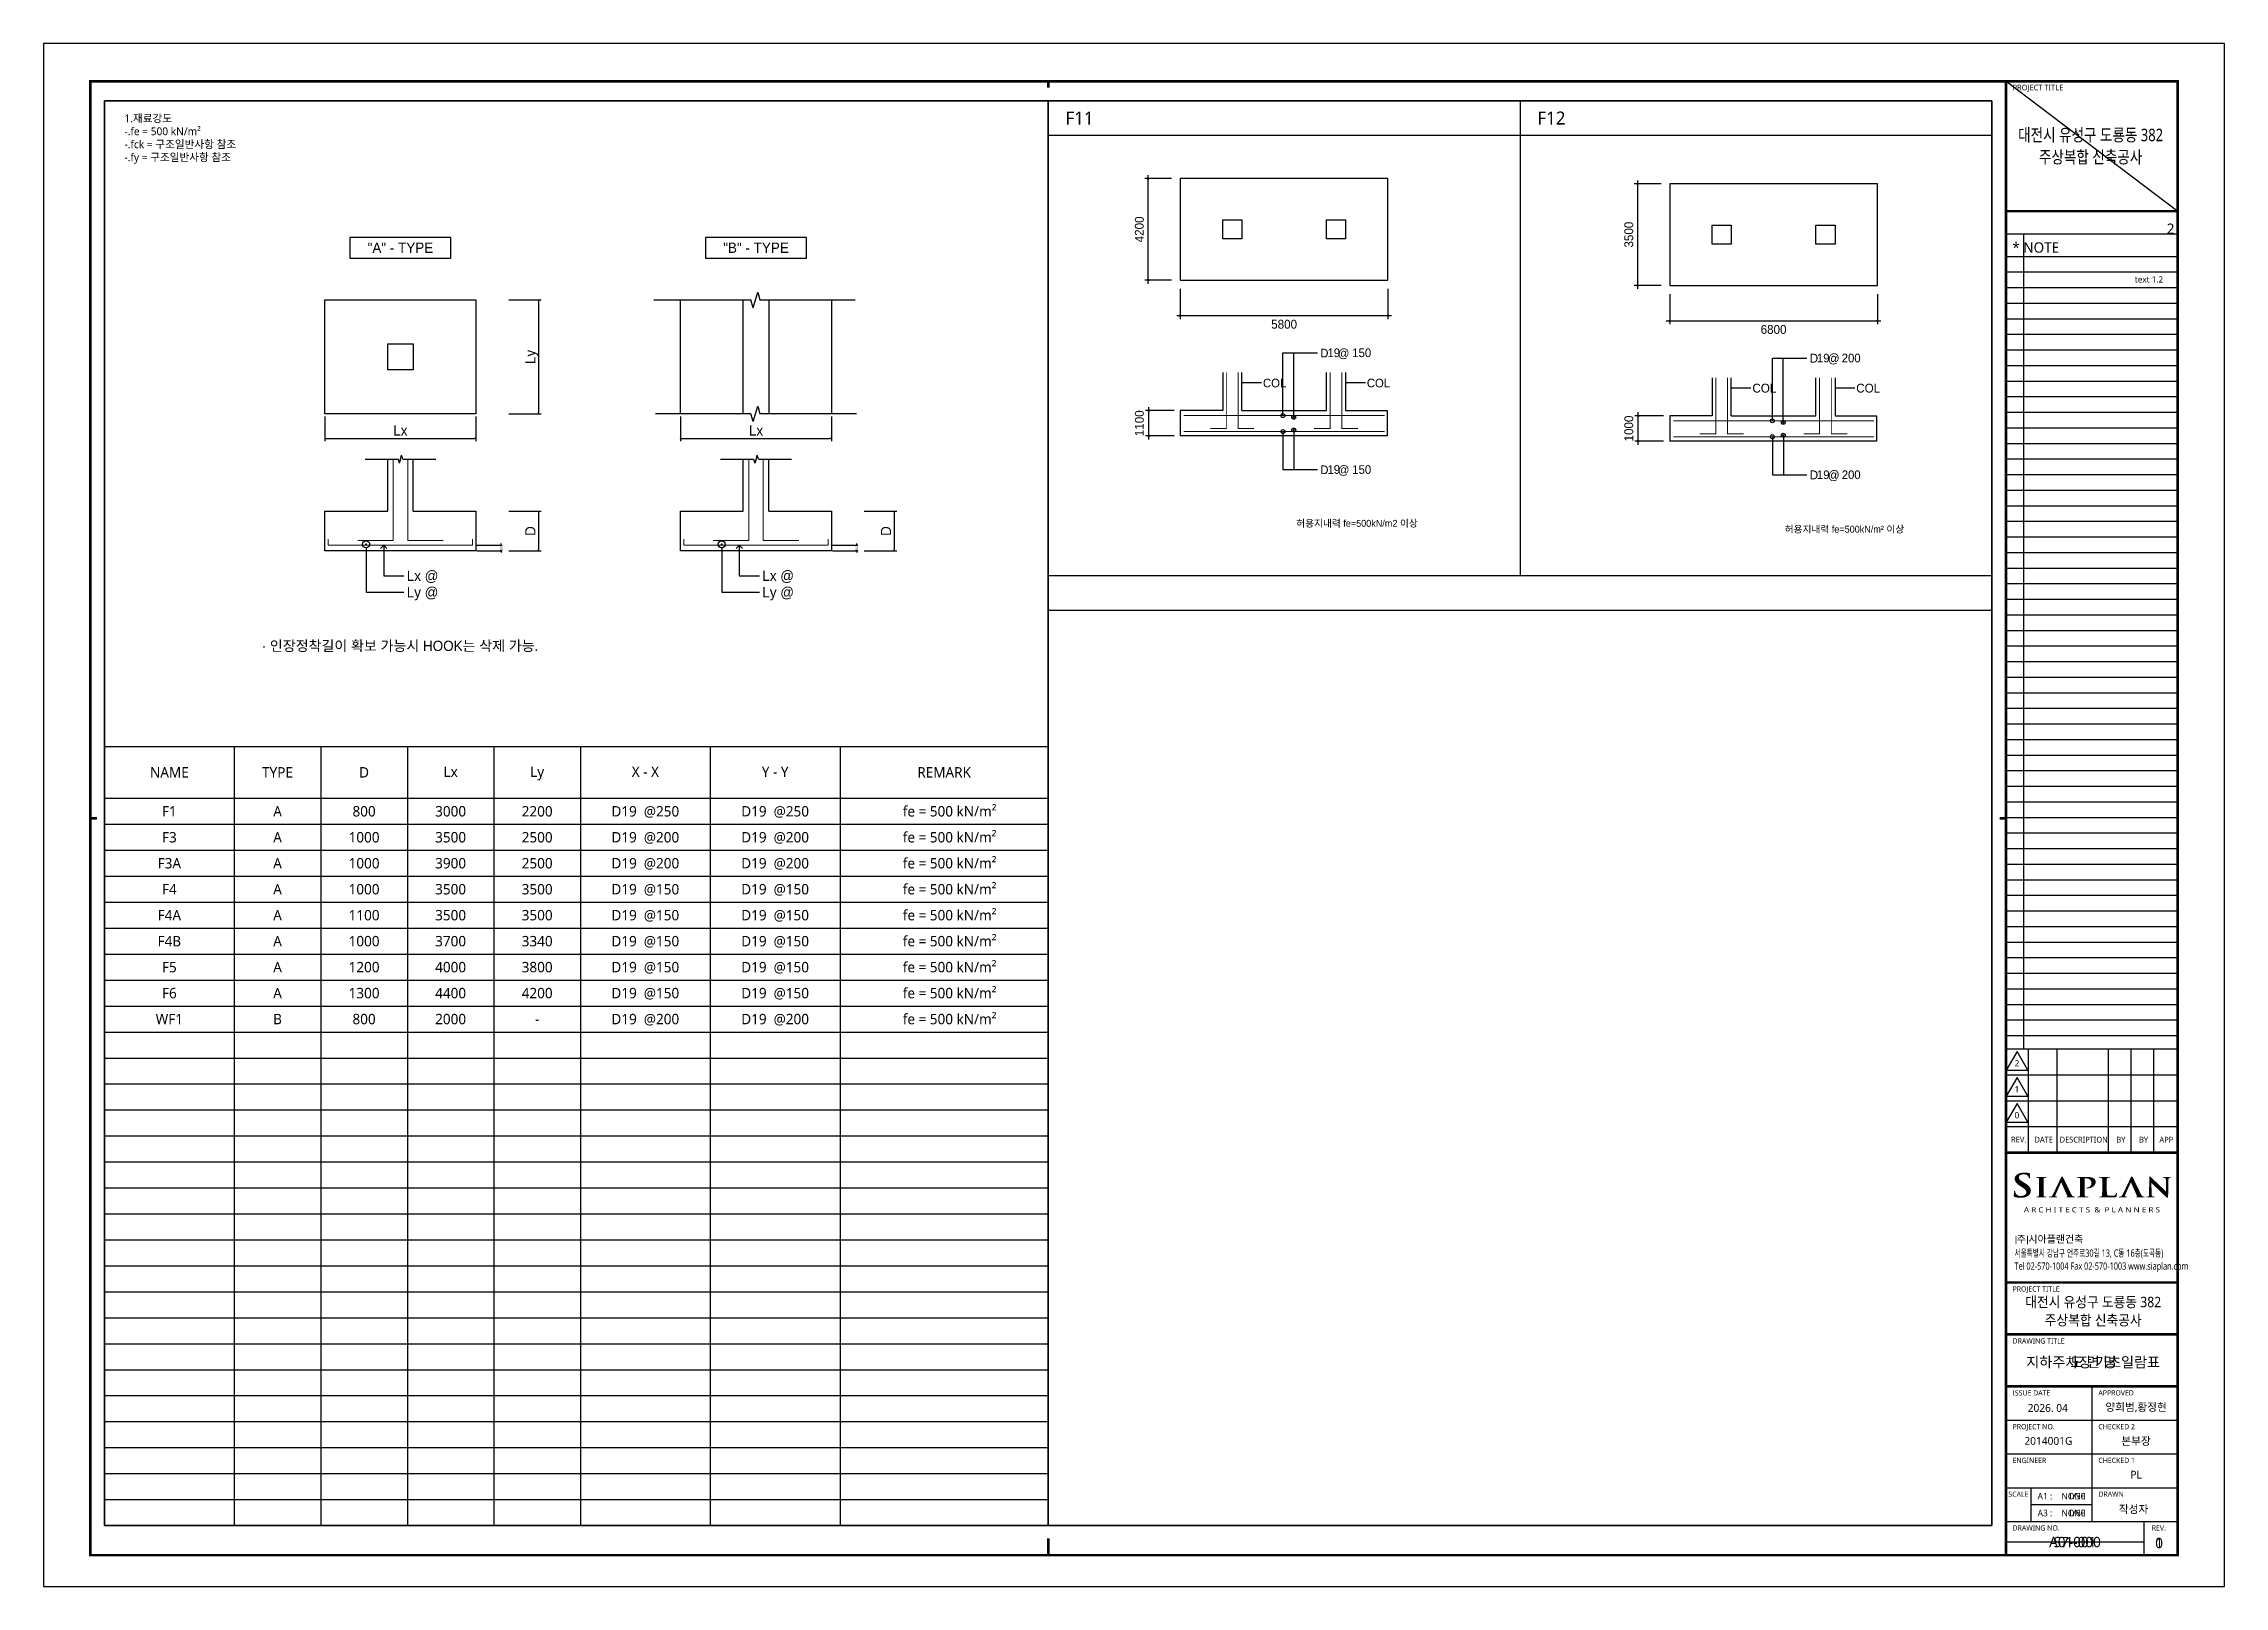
# Model space of a CAD drawing. Header units: millimetres. Extents: x 0 to 252030, y -124740 to 196020.
# Drawn here: x 25230 to 50430, y 178200 to 196020 of the extents above; entities that cross this region are included whole.
import ezdxf
from ezdxf.enums import TextEntityAlignment as Align

# ---------------------------------------------------------------- set-up
doc = ezdxf.new("R2010")
doc.units = ezdxf.units.MM
doc.header["$LTSCALE"] = 30
doc.layers.get('DEFPOINTS').update_dxf_attribs({"color": 142})
for name, color, linetype in [('0-SEC1', 3, 'Continuous'), ('AA-SHEET-TEXT', 3, 'Continuous'), ('Border', 2, 'Continuous'), ('CONC', 2, 'Continuous'), ('Dimension', 1, 'Continuous'), ('FORM-SCH', 7, 'Continuous'), ('FORM-TEXT', 3, 'Continuous'), ('TEXT', 6, 'Continuous'), ('TEXT_1', 7, 'Continuous'), ('TIT', 3, 'Continuous'), ('XR-FORM_(도룡동)$0$AA-SHEET', 9, 'Continuous'), ('XR-FORM_(도룡동)$0$Sheet', 7, 'Continuous'), ('XR-FORM_(도룡동)$0$Sheet-text', 3, 'Continuous'), ('XR-FORM_(도룡동)$0$TEXT', 3, 'Continuous')]:
    doc.layers.add(name, color=color, linetype=linetype)
doc.layers.add('BAR', color=2, linetype='Continuous', lineweight=9)
doc.styles.add('HSW', font='Gulim.ttf')
doc.styles.get("Standard").update_dxf_attribs({"font": 'malgun.ttf'})
doc.styles.add('XR-FORM$0$맑은고딕', font='malgun.ttf')
doc.styles.add('XR-FORM_(도룡동)$0$맑은고딕', font='malgun.ttf')
doc.styles.add('XR-FORM_(도룡동)$0$충북옥천_FORM$0$맑은고딕', font='malgun.ttf')
doc.styles.add('XR-FORM_(도룡동)$1$맑은고딕', font='malgun.ttf')
doc.styles.add('XR-FORM_(도룡동)$2$맑은고딕', font='malgun.ttf')
doc.styles.add('XR-FORM_(도룡동)$3$맑은고딕', font='malgun.ttf')
doc.styles.add('맑은 고딕', font='malgun.ttf')
doc.styles.add('맑은고딕', font='malgun.ttf')
doc.styles.add('스타일1', font='Gulim.ttf')
doc.dimstyles.get("Standard").update_dxf_attribs({"dimtxt": 0.18, "dimasz": 0.18, "dimexe": 0.18, "dimexo": 0.0625, "dimgap": 0.09, "dimtad": 0, "dimtih": 1, "dimtoh": 1, "dimdec": 4, "dimzin": 0, "dimdsep": 46, "dimtxsty": 'Standard', "dimcen": 0.09, "dimadec": 0, "dimazin": 0, "dimtfac": 1, "dimtdec": 4, "dimtofl": 0, "dimtmove": 0, "dimatfit": 3, "dimfxl": 1, "dimtolj": 1, "dimtzin": 0, "dimarcsym": 0})
doc.dimstyles.new('STANDARD$7', dxfattribs={"dimscale": 0, "dimtxt": 3, "dimasz": 0.4, "dimexe": 1.25, "dimexo": 0.625, "dimgap": 1.5, "dimtad": 1, "dimdec": 4, "dimdsep": 46, "dimtxsty": 'Standard', "dimcen": 2.5, "dimadec": 0, "dimazin": 0, "dimtfac": 1, "dimtdec": 4, "dimtmove": 2, "dimatfit": 3, "dimfxl": 1, "dimtolj": 1, "dimarcsym": 0})

msp = doc.modelspace()

# ---------------------------------------------------------------- texts
at = {"style": '스타일1'}
for s, p in [('4200', (37942.84648, 193874.2665)), ('3500', (43598.59961, 193813.83895)), ('1100', (37942.84648, 191634.77623)), ('1000', (43598.59961, 191574.34869))]:
    msp.add_text(s, height=102.653224, rotation=90, dxfattribs=at).set_placement(p, align=Align.CENTER)
for s, p in [('5800', (39564.83486, 192727.80747)), ('6800', (45220.588, 192667.37993))]:
    msp.add_text(s, height=102.653224, dxfattribs=at).set_placement(p, align=Align.CENTER)
at = {"color": 8, "style": '스타일1'}
for s, p in [('D   @', (45638.51171, 192334.89878)), ('COL', (44976.24822, 191989.19824)), ('COL', (46176.24822, 191989.19824)), ('D   @', (45638.51171, 190987.18987))]:
    msp.add_text(s, height=102.653224, dxfattribs=at).set_placement(p)
at = {"style": 'HSW'}
msp.add_text('허용지내력 fe=500kN/m² 이상', height=80, dxfattribs=at).set_placement((45349.09253, 190370.97408))
at = {"insert": (39704.52449, 190518.96487), "char_height": 80, "width": 2555.0106115, "attachment_point": 1, "style": 'HSW'}
msp.add_mtext('{\\fGulim|b0|i0|c1|p0;허용지내력 fe=500kN/m2 이상}', dxfattribs=at)
at = {"layer": 'AA-SHEET-TEXT'}
for s, style, p in [('지하주차장 기초일람표', 'XR-FORM$0$맑은고딕', (48913.90026, 180789.9794)), ('S7-001', 'XR-FORM_(도룡동)$2$맑은고딕', (48703.50013, 178711.90968)), ('0', '맑은고딕', (49675.95675, 178701.07997))]:
    msp.add_text(s, height=120, dxfattribs=dict(at, style=style)).set_placement(p, align=Align.MIDDLE_CENTER)
for s, style, p in [('1/30', 'XR-FORM_(도룡동)$0$맑은고딕', (48825.41387, 179242.15212)), ('1/60', 'XR-FORM_(도룡동)$1$맑은고딕', (48825.41387, 179047.38398))]:
    msp.add_text(s, height=75, dxfattribs=dict(at, style=style)).set_placement(p, align=Align.MIDDLE_RIGHT)
at = {"layer": 'CONC', "style": '스타일1'}
msp.add_text('· 인장정착길이 확보 가능시 HOOK는 삭제 가능.', height=118.8, dxfattribs=at).set_placement((27749.889, 189004.30292))
at = {"layer": 'Dimension', "style": '스타일1'}
for s, height, p in [('Ly', 117.857143, (30948.71098, 192401.39336)), ('D', 117.85714, (30948.71098, 190389.94375)), ('D', 117.85714, (35057.91812, 190389.94375))]:
    msp.add_text(s, height=height, rotation=90, dxfattribs=at).set_placement(p, align=Align.BOTTOM_CENTER)
for p in [(29352.88082, 191456.93539), (33462.08797, 191456.93539)]:
    msp.add_text('Lx', height=117.857143, dxfattribs=at).set_placement(p, align=Align.BOTTOM_CENTER)
at = {"layer": 'FORM-SCH', "color": 3, "style": '맑은 고딕'}
for s, p in [('NAME', (26683.16126, 187602.85635)), ('TYPE', (27933.16126, 187602.85635)), ('D', (28933.16126, 187602.85635)), ('Lx', (29933.16126, 187609.35864)), ('Ly', (30933.16126, 187609.35864)), ('X - X', (32183.16126, 187609.35864)), ('Y - Y', (33683.16126, 187609.35864)), ('REMARK', (35635.8307, 187602.85635))]:
    msp.add_text(s, height=120, dxfattribs=at).set_placement(p, align=Align.MIDDLE_CENTER)
at = {"layer": 'FORM-TEXT', "style": '맑은 고딕'}
for s, p in [('fe = 500 kN/m² ', (35719.64268, 187152.85635)), ('F1', (26683.16126, 187152.85635)), ('A', (27933.16126, 187152.85635)), ('800', (28933.16126, 187152.85635)), ('3000', (29933.16126, 187152.85635)), ('2200', (30933.16126, 187152.85635)), ('D19  @250', (32183.16126, 187152.85635)), ('D19  @250', (33683.16126, 187152.85635)), ('F3', (26683.16126, 186852.85635)), ('A', (27933.16126, 186852.85635)), ('1000', (28933.16126, 186852.85635)), ('3500', (29933.16126, 186852.85635)), ('2500', (30933.16126, 186852.85635)), ('D19  @200', (32183.16126, 186852.85635)), ('D19  @200', (33683.16126, 186852.85635)), ('fe = 500 kN/m² ', (35719.64268, 186852.85635)), ('F3A', (26683.16126, 186552.85635)), ('A', (27933.16126, 186552.85635)), ('1000', (28933.16126, 186552.85635)), ('3900', (29933.16126, 186552.85635)), ('2500', (30933.16126, 186552.85635)), ('D19  @200', (32183.16126, 186552.85635)), ('D19  @200', (33683.16126, 186552.85635)), ('fe = 500 kN/m² ', (35719.64268, 186552.85635)), ('F4', (26683.16126, 186252.85635)), ('A', (27933.16126, 186252.85635)), ('1000', (28933.16126, 186252.85635)), ('3500', (29933.16126, 186252.85635)), ('3500', (30933.16126, 186252.85635)), ('D19  @150', (32183.16126, 186252.85635)), ('D19  @150', (33683.16126, 186252.85635)), ('fe = 500 kN/m² ', (35719.64268, 186252.85635)), ('F4A', (26683.16126, 185952.85635)), ('A', (27933.16126, 185952.85635)), ('1100', (28933.16126, 185952.85635)), ('3500', (29933.16126, 185952.85635)), ('3500', (30933.16126, 185952.85635)), ('D19  @150', (32183.16126, 185952.85635)), ('D19  @150', (33683.16126, 185952.85635)), ('fe = 500 kN/m² ', (35719.64268, 185952.85635)), ('fe = 500 kN/m² ', (35719.64268, 185652.85635)), ('F4B', (26683.16126, 185652.85635)), ('A', (27933.16126, 185652.85635)), ('1000', (28933.16126, 185652.85635)), ('3700', (29933.16126, 185652.85635)), ('3340', (30933.16126, 185652.85635)), ('D19  @150', (32183.16126, 185652.85635)), ('D19  @150', (33683.16126, 185652.85635)), ('F5', (26683.16126, 185352.85635)), ('A', (27933.16126, 185352.85635)), ('1200', (28933.16126, 185352.85635)), ('4000', (29933.16126, 185352.85635)), ('3800', (30933.16126, 185352.85635)), ('D19  @150', (32183.16126, 185352.85635)), ('D19  @150', (33683.16126, 185352.85635)), ('fe = 500 kN/m² ', (35719.64268, 185352.85635)), ('F6', (26683.16126, 185052.85635)), ('A', (27933.16126, 185052.85635)), ('1300', (28933.16126, 185052.85635)), ('4400', (29933.16126, 185052.85635)), ('4200', (30933.16126, 185052.85635)), ('D19  @150', (32183.16126, 185052.85635)), ('D19  @150', (33683.16126, 185052.85635)), ('fe = 500 kN/m² ', (35719.64268, 185052.85635)), ('WF1', (26683.16126, 184752.85635)), ('B', (27933.16126, 184752.85635)), ('800', (28933.16126, 184752.85635)), ('2000', (29933.16126, 184752.85635)), ('-', (30933.16126, 184752.85635)), ('D19  @200', (32183.16126, 184752.85635)), ('D19  @200', (33683.16126, 184752.85635)), ('fe = 500 kN/m² ', (35719.64268, 184752.85635))]:
    msp.add_text(s, height=120, dxfattribs=at).set_placement(p, align=Align.MIDDLE_CENTER)
at = {"layer": 'TEXT', "color": 0, "style": '스타일1'}
for s, p in [('"A" - TYPE', (29352.88082, 193662.08934)), ('"B" - TYPE', (33462.08797, 193662.08934))]:
    msp.add_text(s, height=118.8, dxfattribs=at).set_placement(p, align=Align.MIDDLE_CENTER)
at = {"layer": 'TEXT', "color": 1, "style": '스타일1'}
for s, p in [('Lx @', (29426.38268, 189873.4602)), ('Lx @', (33535.58983, 189873.4602)), ('Ly @', (29426.38268, 189683.50154)), ('Ly @', (33535.58983, 189683.50154))]:
    msp.add_text(s, height=118.8, dxfattribs=at).set_placement(p, align=Align.MIDDLE_LEFT)
at = {"layer": 'TEXT_1', "style": '스타일1'}
for s, p in [('D   @', (39982.75857, 192395.32633)), ('19', (40065.8943, 192398.84738)), ('150', (40352.57449, 192398.84738)), ('19', (45721.64743, 192338.41983)), ('200', (46008.32762, 192338.41983)), ('COL', (39320.49509, 192049.62579)), ('COL', (40520.49509, 192049.62579)), ('D   @', (39982.75857, 191047.61742)), ('19', (40065.8943, 191050.65437)), ('150', (40352.57449, 191050.65437)), ('19', (45721.64743, 190990.22682)), ('200', (46008.32762, 190990.22682))]:
    msp.add_text(s, height=100, dxfattribs=at).set_placement(p)
at = {"layer": 'TIT', "style": '맑은 고딕'}
for s, p in [('F11', (37038.50014, 195160.85635)), ('F12', (42491.16958, 195160.85635))]:
    msp.add_text(s, height=150, dxfattribs=at).set_placement(p, align=Align.MIDDLE_LEFT)
at = {"layer": 'TIT', "insert": (26163.86644, 195202.42907), "char_height": 90, "attachment_point": 1, "style": '맑은 고딕'}
msp.add_mtext_dynamic_manual_height_columns('1.재료강도\\P-.fe = 500 kN/m²\\P-.fck = 구조일반사항 참조\\P-.fy = 구조일반사항 참조', width=5393.476295, gutter_width=450, heights=[1151.56751], dxfattribs=at)

# ---------------------------------------------------------------- blocks, each defined once
blk = doc.blocks.new('XR-FORM_(도룡동)$0$S')
at = {"layer": 'XR-FORM_(도룡동)$0$Sheet'}
h = blk.add_hatch(color=6, dxfattribs=at)
edge = h.paths.add_edge_path()
edge.add_spline(control_points=[(76338, 15545), (76338, 15545), (76295, 15571), (76295, 15571), (76172, 15645), (76132, 15687), (76132, 15744), (76132, 15817), (76203, 15865), (76313, 15865), (76409, 15865), (76454, 15832), (76479, 15807), (76511, 15775), (76518, 15737), (76518, 15729), (76518, 15711), (76524, 15702), (76538, 15702), (76557, 15702), (76559, 15724), (76559, 15744), (76559, 15811), (76562, 15848), (76564, 15870), (76564, 15870), (76565, 15890), (76565, 15890), (76565, 15905), (76548, 15908), (76540, 15909), (76494, 15919), (76430, 15930), (76333, 15930), (76119, 15930), (75970, 15833), (75970, 15695), (75970, 15588), (76037, 15502), (76202, 15401), (76202, 15401), (76273, 15357), (76273, 15357), (76398, 15281), (76423, 15225), (76423, 15165), (76423, 15099), (76352, 15030), (76220, 15030), (76155, 15030), (76041, 15045), (76002, 15150), (75994, 15172), (75988, 15197), (75988, 15211), (75988, 15217), (75988, 15236), (75968, 15236), (75948, 15236), (75946, 15209), (75945, 15201), (75945, 15201), (75945, 15197), (75945, 15197), (75943, 15174), (75938, 15104), (75938, 15040), (75938, 15011), (75943, 15004), (75970, 14994), (76035, 14972), (76103, 14962), (76198, 14962), (76298, 14962), (76379, 14979), (76447, 15013), (76575, 15079), (76595, 15177), (76595, 15230), (76595, 15347), (76528, 15430), (76338, 15545)], knot_values=[0, 0, 0, 0, 1, 1, 1, 2, 2, 2, 3, 3, 3, 4, 4, 4, 5, 5, 5, 6, 6, 6, 7, 7, 7, 8, 8, 8, 9, 9, 9, 10, 10, 10, 11, 11, 11, 12, 12, 12, 13, 13, 13, 14, 14, 14, 15, 15, 15, 16, 16, 16, 17, 17, 17, 18, 18, 18, 19, 19, 19, 20, 20, 20, 21, 21, 21, 22, 22, 22, 23, 23, 23, 24, 24, 24, 25, 25, 25, 26, 26, 26, 27, 27, 27, 27], degree=3, periodic=0)
h = blk.add_hatch(color=6, dxfattribs=at)
edge = h.paths.add_edge_path()
edge.add_spline(control_points=[(77180, 15007), (77180, 15007), (77166, 15007), (77166, 15007), (77156, 15007), (77148, 15007), (77134, 15009), (77098, 15014), (77093, 15029), (77089, 15056), (77084, 15098), (77084, 15641), (77086, 15677), (77089, 15714), (77100, 15725), (77131, 15729), (77143, 15731), (77153, 15732), (77163, 15732), (77163, 15732), (77180, 15732), (77180, 15732), (77188, 15732), (77195, 15739), (77195, 15747), (77195, 15755), (77188, 15761), (77180, 15761), (77180, 15761), (76814, 15761), (76814, 15761), (76806, 15761), (76800, 15755), (76800, 15747), (76800, 15739), (76806, 15732), (76814, 15732), (76814, 15732), (76832, 15732), (76832, 15732), (76847, 15732), (76860, 15730), (76871, 15728), (76897, 15723), (76909, 15710), (76912, 15677), (76912, 15677), (76912, 15677), (76912, 15677), (76914, 15650), (76915, 15103), (76908, 15057), (76904, 15025), (76895, 15014), (76873, 15011), (76858, 15008), (76843, 15007), (76827, 15007), (76826, 15007), (76814, 15007), (76814, 15007), (76806, 15007), (76800, 15000), (76800, 14992), (76800, 14984), (76806, 14977), (76814, 14977), (76814, 14977), (77180, 14977), (77180, 14977), (77188, 14977), (77195, 14984), (77195, 14992), (77195, 15000), (77188, 15007), (77180, 15007)], knot_values=[0, 0, 0, 0, 1, 1, 1, 2, 2, 2, 3, 3, 3, 4, 4, 4, 5, 5, 5, 6, 6, 6, 7, 7, 7, 8, 8, 8, 9, 9, 9, 10, 10, 10, 11, 11, 11, 12, 12, 12, 13, 13, 13, 14, 14, 14, 15, 15, 15, 16, 16, 16, 17, 17, 17, 18, 18, 18, 19, 19, 19, 20, 20, 20, 21, 21, 21, 22, 22, 22, 23, 23, 23, 24, 24, 24, 25, 25, 25, 25], degree=3, periodic=0)
h = blk.add_hatch(color=6, dxfattribs=at)
edge = h.paths.add_edge_path()
edge.add_spline(control_points=[(78289, 15008), (78289, 15008), (78256, 15008), (78256, 15008), (78252, 15008), (78248, 15009), (78243, 15010), (78220, 15014), (78192, 15028), (78158, 15085), (78158, 15085), (77848, 15727), (77836, 15749), (77824, 15773), (77816, 15784), (77802, 15784), (77787, 15784), (77771, 15771), (77757, 15741), (77757, 15741), (77450, 15097), (77450, 15097), (77424, 15042), (77401, 15015), (77350, 15010), (77342, 15009), (77328, 15008), (77317, 15008), (77317, 15008), (77304, 15008), (77304, 15008), (77298, 15008), (77292, 15002), (77292, 14994), (77292, 14987), (77298, 14980), (77304, 14980), (77304, 14980), (77609, 14980), (77609, 14980), (77615, 14980), (77621, 14987), (77621, 14994), (77621, 15002), (77615, 15008), (77609, 15008), (77609, 15008), (77576, 15008), (77576, 15008), (77539, 15008), (77534, 15021), (77534, 15033), (77534, 15044), (77540, 15068), (77552, 15094), (77552, 15094), (77762, 15561), (77762, 15561), (77762, 15561), (78005, 15016), (78004, 15016), (78005, 15014), (78005, 15012), (78004, 15010), (78003, 15008), (78001, 15008), (77998, 15008), (77998, 15008), (77984, 15008), (77984, 15008), (77978, 15008), (77972, 15002), (77972, 14994), (77972, 14987), (77978, 14980), (77984, 14980), (77984, 14980), (78289, 14980), (78289, 14980), (78295, 14980), (78301, 14987), (78301, 14994), (78301, 15002), (78295, 15008), (78289, 15008)], knot_values=[0, 0, 0, 0, 1, 1, 1, 2, 2, 2, 3, 3, 3, 4, 4, 4, 5, 5, 5, 6, 6, 6, 7, 7, 7, 8, 8, 8, 9, 9, 9, 10, 10, 10, 11, 11, 11, 12, 12, 12, 13, 13, 13, 14, 14, 14, 15, 15, 15, 16, 16, 16, 17, 17, 17, 18, 18, 18, 19, 19, 19, 20, 20, 20, 21, 21, 21, 22, 22, 22, 23, 23, 23, 24, 24, 24, 25, 25, 25, 26, 26, 26, 27, 27, 27, 28, 28, 28, 28], degree=3, periodic=0)
h = blk.add_hatch(color=250, dxfattribs=at)
edge = h.paths.add_edge_path()
edge.add_spline(control_points=[(78762, 15355), (78740, 15355), (78721, 15354), (78721, 15339), (78721, 15329), (78732, 15327), (78739, 15326), (78739, 15326), (78761, 15325), (78768, 15325), (78956, 15325), (79092, 15431), (79092, 15577), (79092, 15629), (79059, 15678), (79025, 15703), (79003, 15719), (78945, 15762), (78781, 15762), (78781, 15762), (78772, 15762), (78771, 15762), (78771, 15762), (78376, 15762), (78376, 15762), (78367, 15762), (78360, 15756), (78360, 15748), (78360, 15740), (78367, 15734), (78376, 15734), (78376, 15734), (78423, 15734), (78423, 15734), (78429, 15733), (78435, 15733), (78438, 15732), (78480, 15725), (78488, 15709), (78491, 15677), (78491, 15677), (78491, 15677), (78491, 15677), (78493, 15651), (78494, 15108), (78487, 15062), (78481, 15030), (78474, 15013), (78453, 15010), (78437, 15007), (78422, 15006), (78407, 15006), (78406, 15006), (78396, 15006), (78396, 15006), (78387, 15006), (78380, 14999), (78380, 14991), (78380, 14983), (78387, 14977), (78396, 14977), (78396, 14977), (78791, 14977), (78791, 14977), (78800, 14977), (78807, 14983), (78807, 14991), (78807, 14999), (78800, 15006), (78791, 15006), (78791, 15006), (78781, 15006), (78781, 15006), (78761, 15006), (78733, 15008), (78715, 15010), (78681, 15013), (78672, 15031), (78668, 15061), (78662, 15105), (78662, 15684), (78662, 15690), (78662, 15699), (78664, 15704), (78669, 15705), (78679, 15708), (78707, 15709), (78729, 15709), (78757, 15709), (78810, 15704), (78857, 15670), (78924, 15623), (78931, 15562), (78931, 15520), (78931, 15418), (78833, 15355), (78762, 15355)], knot_values=[0, 0, 0, 0, 1, 1, 1, 2, 2, 2, 3, 3, 3, 4, 4, 4, 5, 5, 5, 6, 6, 6, 7, 7, 7, 8, 8, 8, 9, 9, 9, 10, 10, 10, 11, 11, 11, 12, 12, 12, 13, 13, 13, 14, 14, 14, 15, 15, 15, 16, 16, 16, 17, 17, 17, 18, 18, 18, 19, 19, 19, 20, 20, 20, 21, 21, 21, 22, 22, 22, 23, 23, 23, 24, 24, 24, 25, 25, 25, 26, 26, 26, 27, 27, 27, 28, 28, 28, 29, 29, 29, 30, 30, 30, 31, 31, 31, 32, 32, 32, 32], degree=3, periodic=0)
h = blk.add_hatch(color=250, dxfattribs=at)
edge = h.paths.add_edge_path()
edge.add_spline(control_points=[(79896, 15147), (79880, 15147), (79878, 15134), (79877, 15128), (79875, 15109), (79860, 15082), (79845, 15069), (79815, 15043), (79768, 15042), (79696, 15042), (79592, 15042), (79561, 15049), (79541, 15063), (79541, 15063), (79541, 15063), (79541, 15063), (79522, 15076), (79515, 15314), (79515, 15460), (79515, 15617), (79515, 15645), (79518, 15677), (79521, 15714), (79532, 15724), (79562, 15729), (79578, 15731), (79599, 15732), (79612, 15732), (79620, 15732), (79633, 15732), (79638, 15739), (79640, 15742), (79641, 15745), (79641, 15748), (79641, 15756), (79634, 15762), (79626, 15762), (79626, 15762), (79235, 15762), (79235, 15762), (79226, 15762), (79220, 15756), (79220, 15748), (79220, 15743), (79222, 15738), (79227, 15736), (79227, 15735), (79229, 15735), (79229, 15734), (79235, 15732), (79243, 15732), (79247, 15732), (79265, 15732), (79280, 15731), (79290, 15729), (79331, 15722), (79340, 15709), (79342, 15677), (79344, 15651), (79345, 15108), (79338, 15062), (79332, 15030), (79326, 15013), (79304, 15010), (79290, 15007), (79276, 15006), (79262, 15006), (79262, 15006), (79245, 15006), (79245, 15006), (79237, 15006), (79230, 14999), (79230, 14991), (79230, 14983), (79237, 14977), (79245, 14977), (79245, 14977), (79615, 14977), (79615, 14977), (79615, 14977), (79805, 14976), (79805, 14976), (79874, 14976), (79882, 14981), (79891, 15006), (79901, 15036), (79910, 15113), (79910, 15125), (79910, 15135), (79910, 15147), (79896, 15147)], knot_values=[0, 0, 0, 0, 1, 1, 1, 2, 2, 2, 3, 3, 3, 4, 4, 4, 5, 5, 5, 6, 6, 6, 7, 7, 7, 8, 8, 8, 9, 9, 9, 10, 10, 10, 11, 11, 11, 12, 12, 12, 13, 13, 13, 14, 14, 14, 15, 15, 15, 16, 16, 16, 17, 17, 17, 18, 18, 18, 19, 19, 19, 20, 20, 20, 21, 21, 21, 22, 22, 22, 23, 23, 23, 24, 24, 24, 25, 25, 25, 26, 26, 26, 27, 27, 27, 28, 28, 28, 29, 29, 29, 30, 30, 30, 30], degree=3, periodic=0)
h = blk.add_hatch(color=250, dxfattribs=at)
edge = h.paths.add_edge_path()
edge.add_spline(control_points=[(80974, 15008), (80974, 15008), (80942, 15008), (80942, 15008), (80937, 15008), (80933, 15009), (80928, 15010), (80905, 15014), (80878, 15028), (80843, 15085), (80843, 15085), (80533, 15727), (80521, 15749), (80509, 15773), (80501, 15784), (80487, 15784), (80472, 15784), (80457, 15771), (80442, 15741), (80442, 15741), (80135, 15097), (80135, 15097), (80109, 15042), (80086, 15015), (80035, 15010), (80027, 15009), (80013, 15008), (80002, 15008), (80002, 15008), (79989, 15008), (79989, 15008), (79983, 15008), (79977, 15002), (79977, 14994), (79977, 14987), (79983, 14980), (79989, 14980), (79989, 14980), (80294, 14980), (80294, 14980), (80300, 14980), (80306, 14987), (80306, 14994), (80306, 15002), (80300, 15008), (80294, 15008), (80294, 15008), (80261, 15008), (80261, 15008), (80224, 15008), (80219, 15021), (80219, 15033), (80219, 15044), (80225, 15068), (80237, 15094), (80237, 15094), (80447, 15561), (80447, 15561), (80447, 15561), (80690, 15016), (80690, 15016), (80690, 15014), (80690, 15012), (80689, 15010), (80688, 15008), (80686, 15008), (80683, 15008), (80683, 15008), (80669, 15008), (80669, 15008), (80663, 15008), (80657, 15002), (80657, 14994), (80657, 14987), (80663, 14980), (80669, 14980), (80669, 14980), (80974, 14980), (80974, 14980), (80980, 14980), (80986, 14987), (80986, 14994), (80986, 15002), (80980, 15008), (80974, 15008)], knot_values=[0, 0, 0, 0, 1, 1, 1, 2, 2, 2, 3, 3, 3, 4, 4, 4, 5, 5, 5, 6, 6, 6, 7, 7, 7, 8, 8, 8, 9, 9, 9, 10, 10, 10, 11, 11, 11, 12, 12, 12, 13, 13, 13, 14, 14, 14, 15, 15, 15, 16, 16, 16, 17, 17, 17, 18, 18, 18, 19, 19, 19, 20, 20, 20, 21, 21, 21, 22, 22, 22, 23, 23, 23, 24, 24, 24, 25, 25, 25, 26, 26, 26, 27, 27, 27, 28, 28, 28, 28], degree=3, periodic=0)
h = blk.add_hatch(color=250, dxfattribs=at)
edge = h.paths.add_edge_path()
edge.add_spline(control_points=[(81976, 15761), (81976, 15761), (81692, 15761), (81692, 15761), (81686, 15761), (81681, 15755), (81681, 15747), (81681, 15739), (81686, 15732), (81692, 15732), (81692, 15732), (81700, 15732), (81702, 15732), (81718, 15732), (81744, 15732), (81760, 15726), (81783, 15717), (81794, 15705), (81795, 15641), (81795, 15641), (81806, 15233), (81806, 15224), (81806, 15224), (81806, 15202), (81806, 15202), (81797, 15210), (81212, 15762), (81212, 15762), (81199, 15775), (81187, 15784), (81176, 15784), (81158, 15784), (81158, 15750), (81158, 15740), (81158, 15740), (81148, 15134), (81148, 15134), (81147, 15045), (81143, 15018), (81117, 15011), (81101, 15006), (81079, 15006), (81068, 15006), (81067, 15006), (81057, 15006), (81057, 15006), (81051, 15006), (81046, 14999), (81046, 14991), (81046, 14983), (81051, 14976), (81057, 14976), (81057, 14976), (81353, 14976), (81353, 14976), (81359, 14976), (81364, 14983), (81364, 14991), (81364, 14999), (81359, 15006), (81353, 15006), (81353, 15006), (81342, 15006), (81340, 15006), (81324, 15006), (81303, 15006), (81284, 15013), (81268, 15018), (81251, 15035), (81248, 15122), (81248, 15122), (81237, 15522), (81236, 15534), (81241, 15530), (81780, 15014), (81821, 14978), (81833, 14966), (81851, 14966), (81864, 14966), (81880, 14966), (81882, 14986), (81882, 15002), (81882, 15002), (81894, 15649), (81894, 15649), (81895, 15706), (81903, 15722), (81931, 15729), (81944, 15732), (81952, 15732), (81963, 15732), (81965, 15732), (81976, 15732), (81976, 15732), (81982, 15732), (81987, 15739), (81987, 15747), (81987, 15755), (81982, 15761), (81976, 15761)], knot_values=[0, 0, 0, 0, 1, 1, 1, 2, 2, 2, 3, 3, 3, 4, 4, 4, 5, 5, 5, 6, 6, 6, 7, 7, 7, 8, 8, 8, 9, 9, 9, 10, 10, 10, 11, 11, 11, 12, 12, 12, 13, 13, 13, 14, 14, 14, 15, 15, 15, 16, 16, 16, 17, 17, 17, 18, 18, 18, 19, 19, 19, 20, 20, 20, 21, 21, 21, 22, 22, 22, 23, 23, 23, 24, 24, 24, 25, 25, 25, 26, 26, 26, 27, 27, 27, 28, 28, 28, 29, 29, 29, 30, 30, 30, 31, 31, 31, 32, 32, 32, 33, 33, 33, 33], degree=3, periodic=0)
at = {"layer": 'DEFPOINTS'}
for p, q in [((75750, 52950), (82250, 52950)), ((75640, 52073), (82226, 52073)), ((76315, 52073), (76315, 20700)), ((82250, 51196), (75640, 51196)), ((82250, 50596), (75640, 50596)), ((82250, 49996), (75640, 49996)), ((82250, 49396), (75640, 49396)), ((82250, 48796), (75640, 48796)), ((82250, 48196), (75640, 48196)), ((82250, 47596), (75640, 47596)), ((82250, 46996), (75640, 46996)), ((82250, 46396), (75640, 46396)), ((82250, 45796), (75640, 45796)), ((82250, 45196), (75640, 45196)), ((82250, 44596), (75640, 44596)), ((82250, 43996), (75640, 43996)), ((82250, 43396), (75640, 43396)), ((82250, 42796), (75640, 42796)), ((82250, 42196), (75640, 42196)), ((82250, 41596), (75640, 41596)), ((82250, 40996), (75640, 40996)), ((82250, 40396), (75640, 40396)), ((82250, 39796), (75640, 39796)), ((82250, 39196), (75640, 39196)), ((82250, 38596), (75640, 38596)), ((82250, 37996), (75640, 37996)), ((82250, 37396), (75640, 37396)), ((82250, 36796), (75640, 36796)), ((82250, 36196), (75640, 36196)), ((82250, 35596), (75640, 35596)), ((82250, 34996), (75640, 34996)), ((82250, 34396), (75640, 34396)), ((82250, 33796), (75640, 33796)), ((82250, 33196), (75640, 33196)), ((82250, 32596), (75640, 32596)), ((82250, 31996), (75640, 31996)), ((82250, 31396), (75640, 31396)), ((82250, 30796), (75640, 30796)), ((82250, 30196), (75640, 30196)), ((82250, 29596), (75640, 29596)), ((82250, 28996), (75640, 28996)), ((82250, 28396), (75640, 28396)), ((82250, 27796), (75640, 27796)), ((82250, 27196), (75640, 27196)), ((82250, 26596), (75640, 26596)), ((82250, 25996), (75640, 25996)), ((82250, 25396), (75640, 25396)), ((82250, 24796), (75640, 24796)), ((82250, 24196), (75640, 24196)), ((82250, 23596), (75640, 23596)), ((82250, 22996), (75640, 22996)), ((82250, 22396), (75640, 22396)), ((82250, 21796), (75640, 21796)), ((82250, 21196), (75640, 21196)), ((80950, 1706), (75640, 1706))]:
    blk.add_line(p, q, dxfattribs=at)
at = {"layer": 'XR-FORM_(도룡동)$0$AA-SHEET', "const_width": 99.9}
blk.add_lwpolyline([(75750, 52950), (82250, 52950)], dxfattribs=at)
at = {"layer": 'XR-FORM_(도룡동)$0$Sheet'}
for p, q in [((75590, 20700), (82204, 20700)), ((76490, 20700), (76490, 16700)), ((77590, 20700), (77590, 16700)), ((79575, 20700), (79575, 16700)), ((80450, 20700), (80450, 16700)), ((81325, 20700), (81325, 16700)), ((75640, 19700), (82254, 19700)), ((75640, 18700), (82254, 18700)), ((75640, 17700), (82254, 17700)), ((78945, 7700), (78945, 2500)), ((75640, 6400), (82250, 6400)), ((75640, 5100), (82250, 5100)), ((75640, 3800), (82250, 3800)), ((76591, 3798), (76591, 2500)), ((76591, 3149), (78945, 3149)), ((75640, 2500), (82250, 2500)), ((80950, 2500), (80950, 1200))]:
    blk.add_line(p, q, dxfattribs=at)
at = {"layer": 'XR-FORM_(도룡동)$0$Sheet', "const_width": 100}
blk.add_lwpolyline([(1850, 57950), (82250, 57950), (82250, 1200), (1850, 1200)], close=True, dxfattribs=at)
at = {"layer": 'XR-FORM_(도룡동)$0$Sheet', "linetype": 'Continuous', "const_width": 100}
for points in [[(38745, 57950), (38745, 57700)], [(2100, 29575), (1850, 29575)], [(75640, 29575), (75390, 29575)], [(38745, 1846), (38745, 1200)]]:
    blk.add_lwpolyline(points, dxfattribs=at)
at = {"layer": 'XR-FORM_(도룡동)$0$Sheet', "const_width": 100}
for points in [[(75640, 57950), (75640, 1200)], [(75640, 52950), (82250, 52950)], [(75640, 16700), (82250, 16700)], [(75640, 11700), (82250, 11700)], [(75640, 9700), (82250, 9700)], [(75640, 7700), (82250, 7700)]]:
    blk.add_lwpolyline(points, dxfattribs=at)
at = {"layer": 'XR-FORM_(도룡동)$0$Sheet'}
for points in [[(76065, 20589), (75650, 19869), (76481, 19869)], [(76065, 19589), (75650, 18869), (76481, 18869)], [(76065, 18589), (75650, 17869), (76481, 17869)]]:
    blk.add_lwpolyline(points, close=True, dxfattribs=at)
at = {"layer": 'XR-FORM_(도룡동)$0$Sheet', "color": 3, "const_width": 28}
for points in [[(76026, 13508), (76026, 13172)], [(76466, 13508), (76466, 13172)]]:
    blk.add_lwpolyline(points, dxfattribs=at)
at = {"layer": 'DEFPOINTS', "style": 'XR-FORM_(도룡동)$3$맑은고딕'}
blk.add_text('2', height=400, dxfattribs=at).set_placement((82126, 52273), align=Align.MIDDLE_RIGHT)
blk.add_text('text 1.2', height=240, dxfattribs=at).set_placement((80599, 50202))
blk.add_text('도 면 명', height=400, dxfattribs=at).set_placement((78996, 8633), align=Align.MIDDLE_CENTER)
at = {"layer": 'XR-FORM_(도룡동)$0$Sheet', "style": 'XR-FORM_(도룡동)$3$맑은고딕'}
for s, height, p in [('PROJECT TITLE', 220, (75890, 57600)), ('PROJECT TITLE', 200, (75890, 11350)), ('DRAWING TITLE', 200, (75890, 9350)), ('ISSUE DATE', 200, (75890, 7350)), ('APPROVED', 200, (79195, 7350)), ('PROJECT NO. ', 200, (75890, 6050)), ('CHECKED 2 ', 200, (79195, 6050)), ('ENGINEER', 200, (75890, 4750)), ('CHECKED 1 ', 200, (79195, 4750)), ('SCALE', 200, (75730, 3450)), ('DRAWN', 200, (79195, 3450)), ('DRAWING NO.', 200, (75890, 2150)), ('REV.', 200, (81250, 2150))]:
    blk.add_text(s, height=height, dxfattribs=at).set_placement(p)
for s, height, p in [('2', 240, (76059, 20140)), ('1', 240, (76059, 19140)), ('0', 240, (76059, 18140)), (' REV.', 220, (76090, 17200)), ('DATE', 220, (77090, 17200)), ('DESCRIPTION', 220, (78632, 17200)), ('BY', 220, (80062, 17200)), ('BY', 220, (80938, 17200)), ('APP', 220, (81812, 17200))]:
    blk.add_text(s, height=height, dxfattribs=at).set_placement(p, align=Align.MIDDLE)
at = {"layer": 'XR-FORM_(도룡동)$0$Sheet', "color": 3, "style": 'XR-FORM_(도룡동)$3$맑은고딕', "width": 1.2}
blk.add_text('A R C H I T E C T S  &  P L A N N E R S', height=200, dxfattribs=at).set_placement((78947, 14500), align=Align.MIDDLE_CENTER)
at = {"layer": 'XR-FORM_(도룡동)$0$Sheet', "color": 3, "style": 'XR-FORM_(도룡동)$3$맑은고딕'}
blk.add_text('주 시아플랜건축', height=280, dxfattribs=at).set_placement((76057, 13372), align=Align.MIDDLE_LEFT)
at = {"layer": 'XR-FORM_(도룡동)$0$Sheet', "color": 3, "style": 'XR-FORM_(도룡동)$3$맑은고딕', "width": 0.65}
for s, p in [('서울특별시 강남구 언주로30길 13, C동 16층(도곡동)', (75966, 12833)), ('Tel 02-570-1004 Fax 02-570-1003 www.siaplan.com', (75966, 12333))]:
    blk.add_text(s, height=280, dxfattribs=at).set_placement(p, align=Align.MIDDLE_LEFT)
at = {"layer": 'XR-FORM_(도룡동)$0$Sheet-text', "style": 'XR-FORM_(도룡동)$3$맑은고딕'}
blk.add_text('* NOTE', height=400, dxfattribs=at).set_placement((75881, 51550), align=Align.MIDDLE_LEFT)
at = {"layer": 'XR-FORM_(도룡동)$0$TEXT'}
for s, height, style, p in [('2026. 04', 300, 'XR-FORM_(도룡동)$3$맑은고딕', (77247, 6870)), ('A1 : ', 250, 'XR-FORM_(도룡동)$0$충북옥천_FORM$0$맑은고딕', (77179, 3474)), ('A3 : ', 250, 'XR-FORM_(도룡동)$0$충북옥천_FORM$0$맑은고딕', (77179, 2825))]:
    blk.add_text(s, height=height, dxfattribs=dict(at, style=style)).set_placement(p, align=Align.MIDDLE_CENTER)
at = {"layer": 'XR-FORM_(도룡동)$0$TEXT', "style": 'XR-FORM_(도룡동)$3$맑은고딕'}
blk.add_text('양희범,황정현', height=300, dxfattribs=at).set_placement((80649, 6901), align=Align.MIDDLE)
blk = doc.blocks.new('XR-FORM_(도룡동)', base_point=(101.33, -56114.51))
at = {"layer": 'DEFPOINTS'}
blk.add_line((377.95, 289.75), (411, 264.75), dxfattribs=at)
blk.add_lwpolyline([(0, 0), (420, 0), (420, 297), (0, 297)], close=True, dxfattribs=at)
at = {"xscale": 0.005, "yscale": 0.005, "zscale": 0.005}
blk.add_blockref('XR-FORM_(도룡동)$0$S', (-0.25, 0), dxfattribs=at)
at = {"layer": 'DEFPOINTS', "style": 'XR-FORM_(도룡동)$3$맑은고딕'}
for s, p in [('2014001G', (386.1, 28.01)), ('본부장', (402.99, 28.01)), ('PL', (402.99, 21.51))]:
    blk.add_text(s, height=1.5, dxfattribs=at).set_placement(p, align=Align.MIDDLE)
for p in [(393.26, 17.37), (393.26, 14.12)]:
    blk.add_text('NONE', height=1.25, dxfattribs=at).set_placement(p, align=Align.MIDDLE_RIGHT)
for s, height, p in [('작성자', 1.5, (402.51, 14.85)), ('A01-000', 2, (391.22, 8.53))]:
    blk.add_text(s, height=height, dxfattribs=at).set_placement(p, align=Align.MIDDLE_CENTER)
at = {"layer": 'XR-FORM_(도룡동)$0$Sheet-text', "style": 'XR-FORM_(도룡동)$3$맑은고딕', "width": 0.8}
for s, p in [('대전시 유성구 도룡동 382', (394.23, 279.42)), ('주상복합 신축공사', (394.23, 275.17))]:
    blk.add_text(s, height=2.4, dxfattribs=at).set_placement(p, align=Align.MIDDLE_CENTER)
at = {"layer": 'XR-FORM_(도룡동)$0$TEXT', "style": 'XR-FORM_(도룡동)$3$맑은고딕', "width": 0.9}
for s, p in [('대전시 유성구 도룡동 382', (394.73, 54.74)), ('주상복합 신축공사', (394.73, 51.24))]:
    blk.add_text(s, height=2, dxfattribs=at).set_placement(p, align=Align.MIDDLE_CENTER)
at = {"layer": 'XR-FORM_(도룡동)$0$TEXT', "style": 'XR-FORM_(도룡동)$3$맑은고딕'}
blk.add_text('1', height=2, dxfattribs=at).set_placement((407.43, 8.35), align=Align.MIDDLE_CENTER)
blk = doc.blocks.new('_Dot')
at = {"color": 0, "linetype": 'ByBlock', "lineweight": -2}
blk.add_line((-0.5, 0), (-1, 0), dxfattribs=at)
at = {"color": 0, "linetype": 'ByBlock', "const_width": 0.5}
blk.add_lwpolyline([(-0.25, 0, 1), (0.25, 0, 1)], format="xyb", close=True, dxfattribs=at)
blk = doc.blocks.new('*D1348')
at = {"layer": 'DEFPOINTS', "color": 0, "transparency": 16777216}
for p in [(28480, 191744), (30226, 191744), (30226, 191457)]:
    blk.add_point(p, dxfattribs=at)
at = {"layer": 'Dimension', "color": 0, "lineweight": -2, "transparency": 16777216}
for p, q in [((28480, 191714), (28480, 191427)), ((30226, 191714), (30226, 191427)), ((28495, 191457), (30211, 191457))]:
    blk.add_line(p, q, dxfattribs=at)
at = {"layer": 'Dimension', "color": 0, "lineweight": -2, "transparency": 16777216, "xscale": 15, "yscale": 15, "zscale": 15, "rotation": 180}
blk.add_blockref('_Dot', (28480, 191457), dxfattribs=at)
at = {"layer": 'Dimension', "color": 0, "lineweight": -2, "transparency": 16777216, "xscale": 15, "yscale": 15, "zscale": 15}
blk.add_blockref('_Dot', (30226, 191457), dxfattribs=at)
blk = doc.blocks.new('DOT')
at = {"color": 0, "linetype": 'ByBlock'}
blk.add_line((-0.5, 0), (-1, 0), dxfattribs=at)
at = {"color": 0, "linetype": 'ByBlock', "const_width": 0.5}
blk.add_lwpolyline([(-0.25, 0, 1), (0.25, 0, 1)], format="xyb", close=True, dxfattribs=at)
blk = doc.blocks.new('*D1349')
at = {"layer": 'DEFPOINTS', "color": 0, "transparency": 16777216}
for p in [(30604, 193059), (30604, 191744), (30949, 191744)]:
    blk.add_point(p, dxfattribs=at)
at = {"layer": 'Dimension', "color": 0, "lineweight": -2, "transparency": 16777216}
for p, q in [((30604, 193059), (30979, 193059)), ((30949, 193044), (30949, 191759)), ((30604, 191744), (30979, 191744))]:
    blk.add_line(p, q, dxfattribs=at)
at = {"layer": 'Dimension', "color": 0, "lineweight": -2, "transparency": 16777216, "xscale": 15, "yscale": 15, "zscale": 15}
for p, rotation in [((30949, 193059), 90), ((30949, 191744), 270)]:
    blk.add_blockref('_Dot', p, dxfattribs=dict(at, rotation=rotation))
blk = doc.blocks.new('*D1350')
at = {"layer": 'DEFPOINTS', "color": 0, "transparency": 16777216}
for p in [(30604, 190618), (30604, 190162), (30949, 190162)]:
    blk.add_point(p, dxfattribs=at)
at = {"layer": 'Dimension', "color": 0, "lineweight": -2, "transparency": 16777216}
for p, q in [((30604, 190618), (30979, 190618)), ((30949, 190603), (30949, 190177)), ((30604, 190162), (30979, 190162))]:
    blk.add_line(p, q, dxfattribs=at)
at = {"layer": 'Dimension', "color": 0, "lineweight": -2, "transparency": 16777216, "xscale": 15, "yscale": 15, "zscale": 15}
for p, rotation in [((30949, 190618), 90), ((30949, 190162), 270)]:
    blk.add_blockref('_Dot', p, dxfattribs=dict(at, rotation=rotation))
blk = doc.blocks.new('*D1351')
at = {"layer": 'DEFPOINTS', "color": 0, "transparency": 16777216}
for p in [(30226, 190225), (30226, 190162), (30518, 190225)]:
    blk.add_point(p, dxfattribs=at)
at = {"layer": 'Dimension', "color": 0, "lineweight": -2, "transparency": 16777216}
for p, q in [((30236, 190225), (30528, 190225)), ((30236, 190162), (30528, 190162)), ((30518, 190235), (30518, 190245)), ((30518, 190152), (30518, 190142))]:
    blk.add_line(p, q, dxfattribs=at)
at = {"layer": 'Dimension', "color": 0, "lineweight": -2, "transparency": 16777216, "xscale": 10, "yscale": 10, "zscale": 10}
for p, rotation in [((30518, 190225), 270), ((30518, 190162), 90)]:
    blk.add_blockref('_Dot', p, dxfattribs=dict(at, rotation=rotation))
at = {"layer": 'Dimension', "color": 0, "transparency": 16777216, "insert": (30518, 190193), "char_height": 30, "attachment_point": 5, "rotation": 90, "style": '스타일1'}
blk.add_mtext('\\A1;8.0', dxfattribs=at)
blk = doc.blocks.new('_Open90')
at = {"color": 0, "linetype": 'ByBlock', "lineweight": -2}
for p, q in [((0, 0), (-1, 0)), ((-0.5, 0.5), (0, 0)), ((0, 0), (-0.5, -0.5))]:
    blk.add_line(p, q, dxfattribs=at)
blk = doc.blocks.new('*D1345')
at = {"layer": 'DEFPOINTS', "color": 0, "transparency": 16777216}
for p in [(32589, 191744), (34335, 191744), (34335, 191457)]:
    blk.add_point(p, dxfattribs=at)
at = {"layer": 'Dimension', "color": 0, "lineweight": -2, "transparency": 16777216}
for p, q in [((32589, 191714), (32589, 191427)), ((34335, 191714), (34335, 191427)), ((32604, 191457), (34320, 191457))]:
    blk.add_line(p, q, dxfattribs=at)
at = {"layer": 'Dimension', "color": 0, "lineweight": -2, "transparency": 16777216, "xscale": 15, "yscale": 15, "zscale": 15, "rotation": 180}
blk.add_blockref('_Dot', (32589, 191457), dxfattribs=at)
at = {"layer": 'Dimension', "color": 0, "lineweight": -2, "transparency": 16777216, "xscale": 15, "yscale": 15, "zscale": 15}
blk.add_blockref('_Dot', (34335, 191457), dxfattribs=at)
blk = doc.blocks.new('*D1346')
at = {"layer": 'DEFPOINTS', "color": 0, "transparency": 16777216}
for p in [(34713, 190618), (34713, 190162), (35058, 190162)]:
    blk.add_point(p, dxfattribs=at)
at = {"layer": 'Dimension', "color": 0, "lineweight": -2, "transparency": 16777216}
for p, q in [((34713, 190618), (35088, 190618)), ((35058, 190603), (35058, 190177)), ((34713, 190162), (35088, 190162))]:
    blk.add_line(p, q, dxfattribs=at)
at = {"layer": 'Dimension', "color": 0, "lineweight": -2, "transparency": 16777216, "xscale": 15, "yscale": 15, "zscale": 15}
for p, rotation in [((35058, 190618), 90), ((35058, 190162), 270)]:
    blk.add_blockref('_Dot', p, dxfattribs=dict(at, rotation=rotation))
blk = doc.blocks.new('*D1347')
at = {"layer": 'DEFPOINTS', "color": 0, "transparency": 16777216}
for p in [(34335, 190225), (34335, 190162), (34627, 190225)]:
    blk.add_point(p, dxfattribs=at)
at = {"layer": 'Dimension', "color": 0, "lineweight": -2, "transparency": 16777216}
for p, q in [((34345, 190225), (34637, 190225)), ((34345, 190162), (34637, 190162)), ((34627, 190235), (34627, 190245)), ((34627, 190152), (34627, 190142))]:
    blk.add_line(p, q, dxfattribs=at)
at = {"layer": 'Dimension', "color": 0, "lineweight": -2, "transparency": 16777216, "xscale": 10, "yscale": 10, "zscale": 10}
for p, rotation in [((34627, 190225), 270), ((34627, 190162), 90)]:
    blk.add_blockref('_Dot', p, dxfattribs=dict(at, rotation=rotation))
at = {"layer": 'Dimension', "color": 0, "transparency": 16777216, "insert": (34627, 190193), "char_height": 30, "attachment_point": 5, "rotation": 90, "style": '스타일1'}
blk.add_mtext('\\A1;8.0', dxfattribs=at)

# ---------------------------------------------------------------- dimensions: what is measured, and where the dimension line sits
at = {"layer": 'Dimension'}
for base, p1, p2, picture, middle in [((30948.71098, 191743.93247), (30603.91545, 193058.85425), (30603.91545, 191743.93247), '*D1349', (30948.71098, 192401.39336)), ((30948.71098, 190161.51164), (30603.91545, 190618.37586), (30603.91545, 190161.51164), '*D1350', (30948.71098, 190389.94375)), ((35057.91812, 190161.51164), (34713.1226, 190618.37586), (34713.1226, 190161.51164), '*D1346', (35057.91812, 190389.94375))]:
    dim = msp.add_linear_dim(base=base, p1=p1, p2=p2, angle=90, text=' ', dimstyle='Standard', override={"dimasz": 15, "dimexe": 30, "dimexo": 0, "dimblk1": 'Dot', "dimblk2": 'Dot', "dimsah": 1, "dimdle": 50}, dxfattribs=at)
    dim.commit()
    dim.dimension.update_dxf_attribs({"geometry": picture, "text_midpoint": middle})
for base, p1, p2, picture, middle in [((30226.19978, 191456.93539), (28479.56187, 191743.93247), (30226.19978, 191743.93247), '*D1348', (29352.88082, 191456.93539)), ((34335.40692, 191456.93539), (32588.76901, 191743.93247), (34335.40692, 191743.93247), '*D1345', (33462.08797, 191456.93539))]:
    dim = msp.add_linear_dim(base=base, p1=p1, p2=p2, text=' ', dimstyle='Standard', override={"dimasz": 15, "dimexe": 30, "dimexo": 30, "dimblk1": 'Dot', "dimblk2": 'Dot', "dimsah": 1, "dimdle": 50}, dxfattribs=at)
    dim.commit()
    dim.dimension.update_dxf_attribs({"geometry": picture, "text_midpoint": middle})
for base, p1, p2, override, picture, middle in [((30517.70024, 190224.97788), (30226.19978, 190161.51164), (30226.19978, 190224.97788), {"dimtxt": 30, "dimasz": 10, "dimexe": 10, "dimexo": 10, "dimtoh": 0, "dimtxsty": '스타일1', "dimblk1": 'Dot', "dimblk2": 'Dot', "dimsah": 1}, '*D1351', (30517.70024, 190193.24476)), ((34626.90739, 190224.97788), (34335.40692, 190161.51164), (34335.40692, 190224.97788), {"dimtxt": 30, "dimasz": 10, "dimexe": 10, "dimexo": 10, "dimtad": 0, "dimjust": 0, "dimtih": 1, "dimtoh": 0, "dimtxsty": '스타일1', "dimblk1": 'Dot', "dimblk2": 'Dot', "dimsah": 1, "dimdle": 0}, '*D1347', (34626.90739, 190193.24476))]:
    dim = msp.add_linear_dim(base=base, p1=p1, p2=p2, angle=90, text='8.0', dimstyle='Standard', override=override, dxfattribs=at)
    dim.commit()
    dim.dimension.update_dxf_attribs({"geometry": picture, "text_midpoint": middle, "text_rotation": 90})

# ---------------------------------------------------------------- linework, layer by layer
at = {"color": 8}
for p, q in [((38264.83486, 194460.85635), (37954.08939, 194460.85635)), ((37994.41744, 193247.34859), (37994.41744, 194501.1844)), ((43920.588, 194400.4288), (43609.84252, 194400.4288)), ((43650.17057, 193186.92105), (43650.17057, 194440.75685)), ((38264.83486, 193287.67665), (37954.08939, 193287.67665)), ((38364.83486, 193187.57201), (38364.83486, 192838.66657)), ((40764.83486, 193187.57201), (40764.83486, 192838.66657)), ((43920.588, 193227.2491), (43609.84252, 193227.2491)), ((44020.588, 193127.14446), (44020.588, 192778.23903)), ((46420.588, 193127.14446), (46420.588, 192778.23903)), ((38324.50681, 192878.99462), (40805.16292, 192878.99462)), ((43980.25994, 192818.56708), (46460.91605, 192818.56708)), ((39551.24365, 192448.1776), (39949.39172, 192448.1776)), ((39551.24365, 191723.41946), (39551.24365, 192448.1776)), ((39676.25454, 191703.31702), (39676.25454, 192452.04889)), ((45206.99679, 192387.75005), (45605.14485, 192387.75005)), ((45206.99679, 191662.99191), (45206.99679, 192387.75005)), ((45332.00767, 191642.88948), (45332.00767, 192391.62135)), ((38292.64179, 191781.4237), (37961.16696, 191781.4237)), ((38001.49501, 191447.80072), (38001.49501, 191821.75175)), ((39551.24365, 191538.96474), (39551.24365, 191099.98459)), ((39677.8161, 191556.29129), (39677.8161, 191099.98459)), ((43948.39493, 191720.99615), (43616.9201, 191720.99615)), ((43657.24815, 191387.37317), (43657.24815, 191761.3242)), ((38292.64179, 191488.12877), (37961.16696, 191488.12877)), ((43948.39493, 191427.70123), (43616.9201, 191427.70123)), ((45206.99679, 191478.5372), (45206.99679, 191039.55705)), ((45333.56924, 191495.86375), (45333.56924, 191039.55705)), ((39551.24365, 191099.98459), (39949.39172, 191099.98459)), ((45206.99679, 191039.55705), (45605.14485, 191039.55705))]:
    msp.add_line(p, q, dxfattribs=at)
for p, q in [((32588.76901, 191743.93247), (32588.76901, 193058.85425)), ((34335.40692, 193058.85425), (34335.40692, 191743.93247)), ((38854.84927, 192221.36608), (38854.84927, 191781.4237)), ((39074.82046, 191781.4237), (39074.82046, 192221.36608)), ((40054.84927, 191781.4237), (40054.84927, 192221.36608)), ((40274.82046, 192221.36608), (40274.82046, 191781.4237)), ((44510.6024, 192160.93854), (44510.6024, 191720.99615)), ((44730.57359, 191720.99615), (44730.57359, 192160.93854)), ((45710.6024, 191720.99615), (45710.6024, 192160.93854)), ((45930.57359, 192160.93854), (45930.57359, 191720.99615)), ((38854.84927, 191781.4237), (38364.83486, 191781.4237)), ((38364.83486, 191781.4237), (38364.83486, 191488.12877)), ((39074.82046, 191781.4237), (40054.84927, 191781.4237)), ((40274.82046, 191781.4237), (40754.66968, 191781.4237)), ((40754.66968, 191781.4237), (40754.66968, 191488.12877)), ((44510.6024, 191720.99615), (44020.588, 191720.99615)), ((44020.588, 191720.99615), (44020.588, 191427.70123)), ((44730.57359, 191720.99615), (45710.6024, 191720.99615)), ((45930.57359, 191720.99615), (46410.42281, 191720.99615)), ((46410.42281, 191720.99615), (46410.42281, 191427.70123)), ((40754.66968, 191488.12877), (38364.83486, 191488.12877)), ((46410.42281, 191427.70123), (44020.588, 191427.70123)), ((28944.21291, 191220.26616), (29325.34767, 191220.26616)), ((29205.9656, 190618.37586), (29205.9656, 191220.26616)), ((29325.34767, 191220.26616), (29339.11425, 191175.49529)), ((29352.88082, 191220.26616), (29339.11425, 191175.49529)), ((29352.88082, 191220.26616), (29366.6474, 191265.03703)), ((29380.41397, 191220.26616), (29366.6474, 191265.03703)), ((29380.41397, 191220.26616), (29761.54874, 191220.26616)), ((29499.79605, 190618.37586), (29499.79605, 191220.26616)), ((33053.42005, 191220.26616), (33434.55482, 191220.26616)), ((33315.17274, 190618.37586), (33315.17274, 191220.26616)), ((33434.55482, 191220.26616), (33448.32139, 191175.49529)), ((33462.08797, 191220.26616), (33448.32139, 191175.49529)), ((33462.08797, 191220.26616), (33475.85454, 191265.03703)), ((33489.62112, 191220.26616), (33475.85454, 191265.03703)), ((33489.62112, 191220.26616), (33870.75588, 191220.26616)), ((33609.00319, 190618.37586), (33609.00319, 191220.26616))]:
    msp.add_line(p, q)
for points, const_width in [([(37987.33987, 194460.85635, 1), (38001.49501, 194460.85635, 1)], 14.15515), ([(43643.093, 194400.4288, 1), (43657.24815, 194400.4288, 1)], 14.15515), ([(37987.33987, 193287.67665, 1), (38001.49501, 193287.67665, 1)], 14.15515), ([(43643.093, 193227.2491, 1), (43657.24815, 193227.2491, 1)], 14.15515), ([(38357.75729, 192878.99462, 1), (38371.91244, 192878.99462, 1)], 14.15515), ([(40757.75729, 192878.99462, 1), (40771.91244, 192878.99462, 1)], 14.15515), ([(44013.51042, 192818.56708, 1), (44027.66557, 192818.56708, 1)], 14.15515), ([(46413.51042, 192818.56708, 1), (46427.66557, 192818.56708, 1)], 14.15515), ([(37994.41744, 191781.4237, 1), (38008.57259, 191781.4237, 1)], 14.15515), ([(39670.24799, 191704.31905, -1), (39683.07964, 191704.31905, -1)], 12.83165), ([(39670.24799, 191556.29129, 1), (39683.07964, 191556.29129, 1)], 12.83165), ([(43650.17057, 191720.99615, 1), (43664.32572, 191720.99615, 1)], 14.15515), ([(45326.00112, 191643.8915, -1), (45338.83278, 191643.8915, -1)], 12.83165), ([(37994.41744, 191488.12877, 1), (38008.57259, 191488.12877, 1)], 14.15515), ([(43650.17057, 191427.70123, 1), (43664.32572, 191427.70123, 1)], 14.15515), ([(45326.00112, 191495.86375, 1), (45338.83278, 191495.86375, 1)], 12.83165)]:
    msp.add_lwpolyline(points, format="xyb", close=True, dxfattribs=dict(const_width=const_width))
for points in [[(38364.83486, 194460.85635), (38364.83486, 193287.67665), (40764.83486, 193287.67665), (40764.83486, 194460.85635)], [(44020.588, 194400.4288), (44020.588, 193227.2491), (46420.588, 193227.2491), (46420.588, 194400.4288)], [(39074.82046, 193984.25209), (39074.82046, 193764.2809), (38854.84927, 193764.2809), (38854.84927, 193984.25209)], [(40274.82046, 193984.25209), (40274.82046, 193764.2809), (40054.84927, 193764.2809), (40054.84927, 193984.25209)], [(44730.57359, 193923.82455), (44730.57359, 193703.85336), (44510.6024, 193703.85336), (44510.6024, 193923.82455)], [(45930.57359, 193923.82455), (45930.57359, 193703.85336), (45710.6024, 193703.85336), (45710.6024, 193923.82455)], [(28479.56187, 193058.85425), (30226.19978, 193058.85425), (30226.19978, 191743.93247), (28479.56187, 191743.93247)]]:
    msp.add_lwpolyline(points, close=True)
at = {"ltscale": 0.15, "const_width": 10.99856}
for points in [[(38711.50481, 191572.98893), (38897.09663, 191572.98893), (38897.09663, 192221.36608)], [(39218.16492, 191572.98893), (39032.5731, 191572.98893), (39032.5731, 192221.36608)], [(39911.50481, 191572.98893), (40097.09663, 191572.98893), (40097.09663, 192221.36608)], [(40418.16492, 191572.98893), (40232.5731, 191572.98893), (40232.5731, 192221.36608)], [(44367.25794, 191512.56138), (44552.84976, 191512.56138), (44552.84976, 192160.93854)], [(44873.91805, 191512.56138), (44688.32623, 191512.56138), (44688.32623, 192160.93854)], [(45567.25794, 191512.56138), (45752.84976, 191512.56138), (45752.84976, 192160.93854)], [(46073.91805, 191512.56138), (45888.32623, 191512.56138), (45888.32623, 192160.93854)], [(38404.90693, 191723.41946), (40724.7628, 191723.41946)], [(38404.90693, 191538.96474), (40724.7628, 191538.96474)], [(44060.66006, 191662.99191), (46380.51593, 191662.99191)], [(44060.66006, 191478.5372), (46380.51593, 191478.5372)]]:
    msp.add_lwpolyline(points, dxfattribs=at)
for points in [[(29499.79605, 190618.37586), (30226.19978, 190618.37586), (30226.19978, 190161.51164), (28479.56187, 190161.51164), (28479.56187, 190618.37586), (29205.9656, 190618.37586)], [(33609.00319, 190618.37586), (34335.40692, 190618.37586), (34335.40692, 190161.51164), (32588.76901, 190161.51164), (32588.76901, 190618.37586), (33315.17274, 190618.37586)]]:
    msp.add_lwpolyline(points)
for centre in [(39550.00202, 191723.41946), (39550.00202, 191538.96474), (39676.57447, 191704.31905), (39676.57447, 191556.29129), (45205.75515, 191662.99191), (45332.3276, 191643.8915), (45205.75515, 191478.5372), (45332.3276, 191495.86375)]:
    msp.add_circle(centre, 22.97393)
at = {"layer": 'BAR'}
for p, q in [((29268.51459, 190279.92159), (29268.51459, 191220.26616)), ((29437.24706, 190279.92159), (29437.24706, 191220.26616)), ((33377.72173, 190279.92159), (33377.72173, 191220.26616)), ((33546.4542, 190279.92159), (33546.4542, 191220.26616)), ((28519.6333, 190296.14566), (28519.6333, 190224.97788)), ((28859.10209, 190279.92159), (29268.51459, 190279.92159)), ((29437.24706, 190279.92159), (29846.65956, 190279.92159)), ((30186.58184, 190296.14566), (30186.58184, 190224.97788)), ((32628.6137, 190296.14566), (32628.6137, 190224.97788)), ((32968.30923, 190279.92159), (33377.72173, 190279.92159)), ((33546.4542, 190279.92159), (33955.8667, 190279.92159)), ((34295.56224, 190296.14566), (34295.56224, 190224.97788)), ((28519.6333, 190224.97788), (30186.58184, 190224.97788)), ((32628.6137, 190224.97788), (34295.56224, 190224.97788))]:
    msp.add_line(p, q, dxfattribs=at)
at = {"layer": 'BAR', "const_width": 11.1375}
for points in [[(28950.84418, 190236.27446, 1), (28961.98168, 190236.27446, 1)], [(33060.05132, 190236.27446, 1), (33071.18882, 190236.27446, 1)]]:
    msp.add_lwpolyline(points, format="xyb", close=True, dxfattribs=at)
at = {"layer": 'Border'}
for p, q in [((33315.23797, 191743.93247), (33315.23797, 193058.85425)), ((33608.93797, 193058.85425), (33608.93797, 191743.93247))]:
    msp.add_line(p, q, dxfattribs=at)
msp.add_lwpolyline([(29206.03082, 192552.04963), (29499.73082, 192552.04963), (29499.73082, 192250.73709), (29206.03082, 192250.73709)], close=True, dxfattribs=at)
at = {"layer": 'Dimension'}
for p, q in [((32282.23406, 193058.85425), (33403.60584, 193058.85425)), ((33429.72935, 192969.34254), (33403.60584, 193058.85425)), ((33429.72935, 192969.34254), (33481.97637, 193148.36595)), ((33481.97637, 193148.36595), (33508.09988, 193058.85425)), ((33508.09988, 193058.85425), (34607.00912, 193058.85425)), ((33429.72935, 191654.42076), (33481.97637, 191833.44418)), ((33481.97637, 191833.44418), (33508.09988, 191743.93247)), ((33403.60584, 191743.93247), (32299.70044, 191743.93247)), ((33429.72935, 191654.42076), (33403.60584, 191743.93247)), ((34624.4755, 191743.93247), (33508.09988, 191743.93247)), ((28956.41293, 190194.99957), (28956.41293, 189683.50154)), ((33065.62007, 190194.99957), (33065.62007, 189683.50154)), ((28956.41293, 189683.50154), (29393.18995, 189683.50154)), ((33065.62007, 189683.50154), (33502.3971, 189683.50154))]:
    msp.add_line(p, q, dxfattribs=at)
for points in [[(29160.12235, 190187.2636), (29160.12235, 189873.4602), (29393.18995, 189873.4602)], [(33269.3295, 190187.2636), (33269.3295, 189873.4602), (33502.3971, 189873.4602)]]:
    msp.add_lwpolyline(points, dxfattribs=at)
for centre in [(28956.41293, 190236.27446), (33065.62007, 190236.27446)]:
    msp.add_circle(centre, 41.27489, dxfattribs=at)
at = {"layer": 'FORM-SCH'}
for p, q in [((42291.16958, 195360.85635), (42291.16958, 189874.85635)), ((36838.50014, 194960.85635), (47743.83903, 194960.85635)), ((36838.50014, 189874.85635), (47743.83903, 189874.85635)), ((36838.50014, 189474.85635), (47743.83903, 189474.85635)), ((25933.16126, 187902.85635), (36838.50014, 187902.85635)), ((27433.16126, 187902.85635), (27433.16126, 178902.85635)), ((28433.16126, 187902.85635), (28433.16126, 178902.85635)), ((29433.16126, 187902.85635), (29433.16126, 178902.85635)), ((31433.16126, 187902.85635), (31433.16126, 178902.85635)), ((34433.16126, 187902.85635), (34433.16126, 178902.85635)), ((25933.16126, 187302.85635), (36838.50014, 187302.85635))]:
    msp.add_line(p, q, dxfattribs=at)
at = {"layer": 'FORM-SCH', "color": 6}
for p, q in [((30433.16126, 187902.85635), (30433.16126, 178902.85635)), ((32933.16126, 187902.85635), (32933.16126, 178902.85635)), ((25933.16126, 187002.85635), (36838.50014, 187002.85635)), ((25933.16126, 186702.85635), (36838.50014, 186702.85635)), ((25933.16126, 186402.85635), (36838.50014, 186402.85635)), ((25933.16126, 186102.85635), (36838.50014, 186102.85635)), ((25933.16126, 185802.85635), (36838.50014, 185802.85635)), ((25933.16126, 185502.85635), (36838.50014, 185502.85635)), ((25933.16126, 185202.85635), (36838.50014, 185202.85635)), ((25933.16126, 184902.85635), (36838.50014, 184902.85635)), ((25933.16126, 184602.85635), (36838.50014, 184602.85635)), ((25933.16126, 184302.85635), (36838.50014, 184302.85635)), ((25933.16126, 184002.85635), (36838.50014, 184002.85635)), ((25933.16126, 183702.85635), (36838.50014, 183702.85635)), ((25933.16126, 183402.85635), (36838.50014, 183402.85635)), ((25933.16126, 183102.85635), (36838.50014, 183102.85635)), ((25933.16126, 182802.85635), (36838.50014, 182802.85635)), ((25933.16126, 182502.85635), (36838.50014, 182502.85635)), ((25933.16126, 182202.85635), (36838.50014, 182202.85635)), ((25933.16126, 181902.85635), (36838.50014, 181902.85635)), ((25933.16126, 181602.85635), (36838.50014, 181602.85635)), ((25933.16126, 181302.85635), (36838.50014, 181302.85635)), ((25933.16126, 181002.85635), (36838.50014, 181002.85635)), ((25933.16126, 180702.85635), (36838.50014, 180702.85635)), ((25933.16126, 180402.85635), (36838.50014, 180402.85635)), ((25933.16126, 180102.85635), (36838.50014, 180102.85635)), ((25933.16126, 179802.85635), (36838.50014, 179802.85635)), ((25933.16126, 179502.85635), (36838.50014, 179502.85635)), ((25933.16126, 179202.85635), (36838.50014, 179202.85635))]:
    msp.add_line(p, q, dxfattribs=at)
at = {"layer": 'FORM-SCH'}
for points in [[(47743.83903, 195360.85635), (25933.16126, 195360.85635), (25933.16126, 178902.85635), (47743.83903, 178902.85635)], [(25933.16126, 195360.85635), (36838.50014, 195360.85635), (36838.50014, 178902.85635), (25933.16126, 178902.85635)], [(36838.50014, 195360.85635), (47743.83903, 195360.85635), (47743.83903, 178902.85635), (36838.50014, 178902.85635)]]:
    msp.add_lwpolyline(points, close=True, dxfattribs=at)
at = {"layer": 'TEXT'}
for points in [[(28768.91213, 193542.5648), (29936.84951, 193542.5648), (29936.84951, 193781.61388), (28768.91213, 193781.61388)], [(32878.11928, 193542.5648), (34046.05666, 193542.5648), (34046.05666, 193781.61388), (32878.11928, 193781.61388)]]:
    msp.add_lwpolyline(points, close=True, dxfattribs=at)

# ---------------------------------------------------------------- block references
at = {"layer": '0-SEC1', "xscale": 60, "yscale": 60, "zscale": 60}
msp.add_blockref('XR-FORM_(도룡동)', (31310.02429, -3188670.57868), dxfattribs=at)
at = {"layer": 'Dimension', "xscale": 75.42857142857142, "yscale": 75.42857142857142, "zscale": 75.42857142857142, "rotation": 90}
for p in [(29160.12235, 190224.97788), (33269.3295, 190224.97788)]:
    msp.add_blockref('_Open90', p, dxfattribs=at)

msp.set_redraw_order([(e.dxf.handle, doc.entitydb.next_handle()) for e in msp.query("TEXT MTEXT ATTDEF DIMENSION ARC_DIMENSION")])  # texts and dimensions are drawn at this point

# ---------------------------------------------------------------- leaders
at = {"color": 8}
for points in [[(39074.82046, 192104.68085), (39303.60358, 192104.68085)], [(40274.82046, 192104.68085), (40503.60358, 192104.68085)], [(44730.57359, 192044.2533), (44959.35672, 192044.2533)], [(45930.57359, 192044.2533), (46159.35672, 192044.2533)]]:
    msp.add_leader(points, dimstyle='STANDARD$7', override={"dimscale": 1, "dimasz": 3}, dxfattribs=at)

doc.saveas('drawing.dxf')
